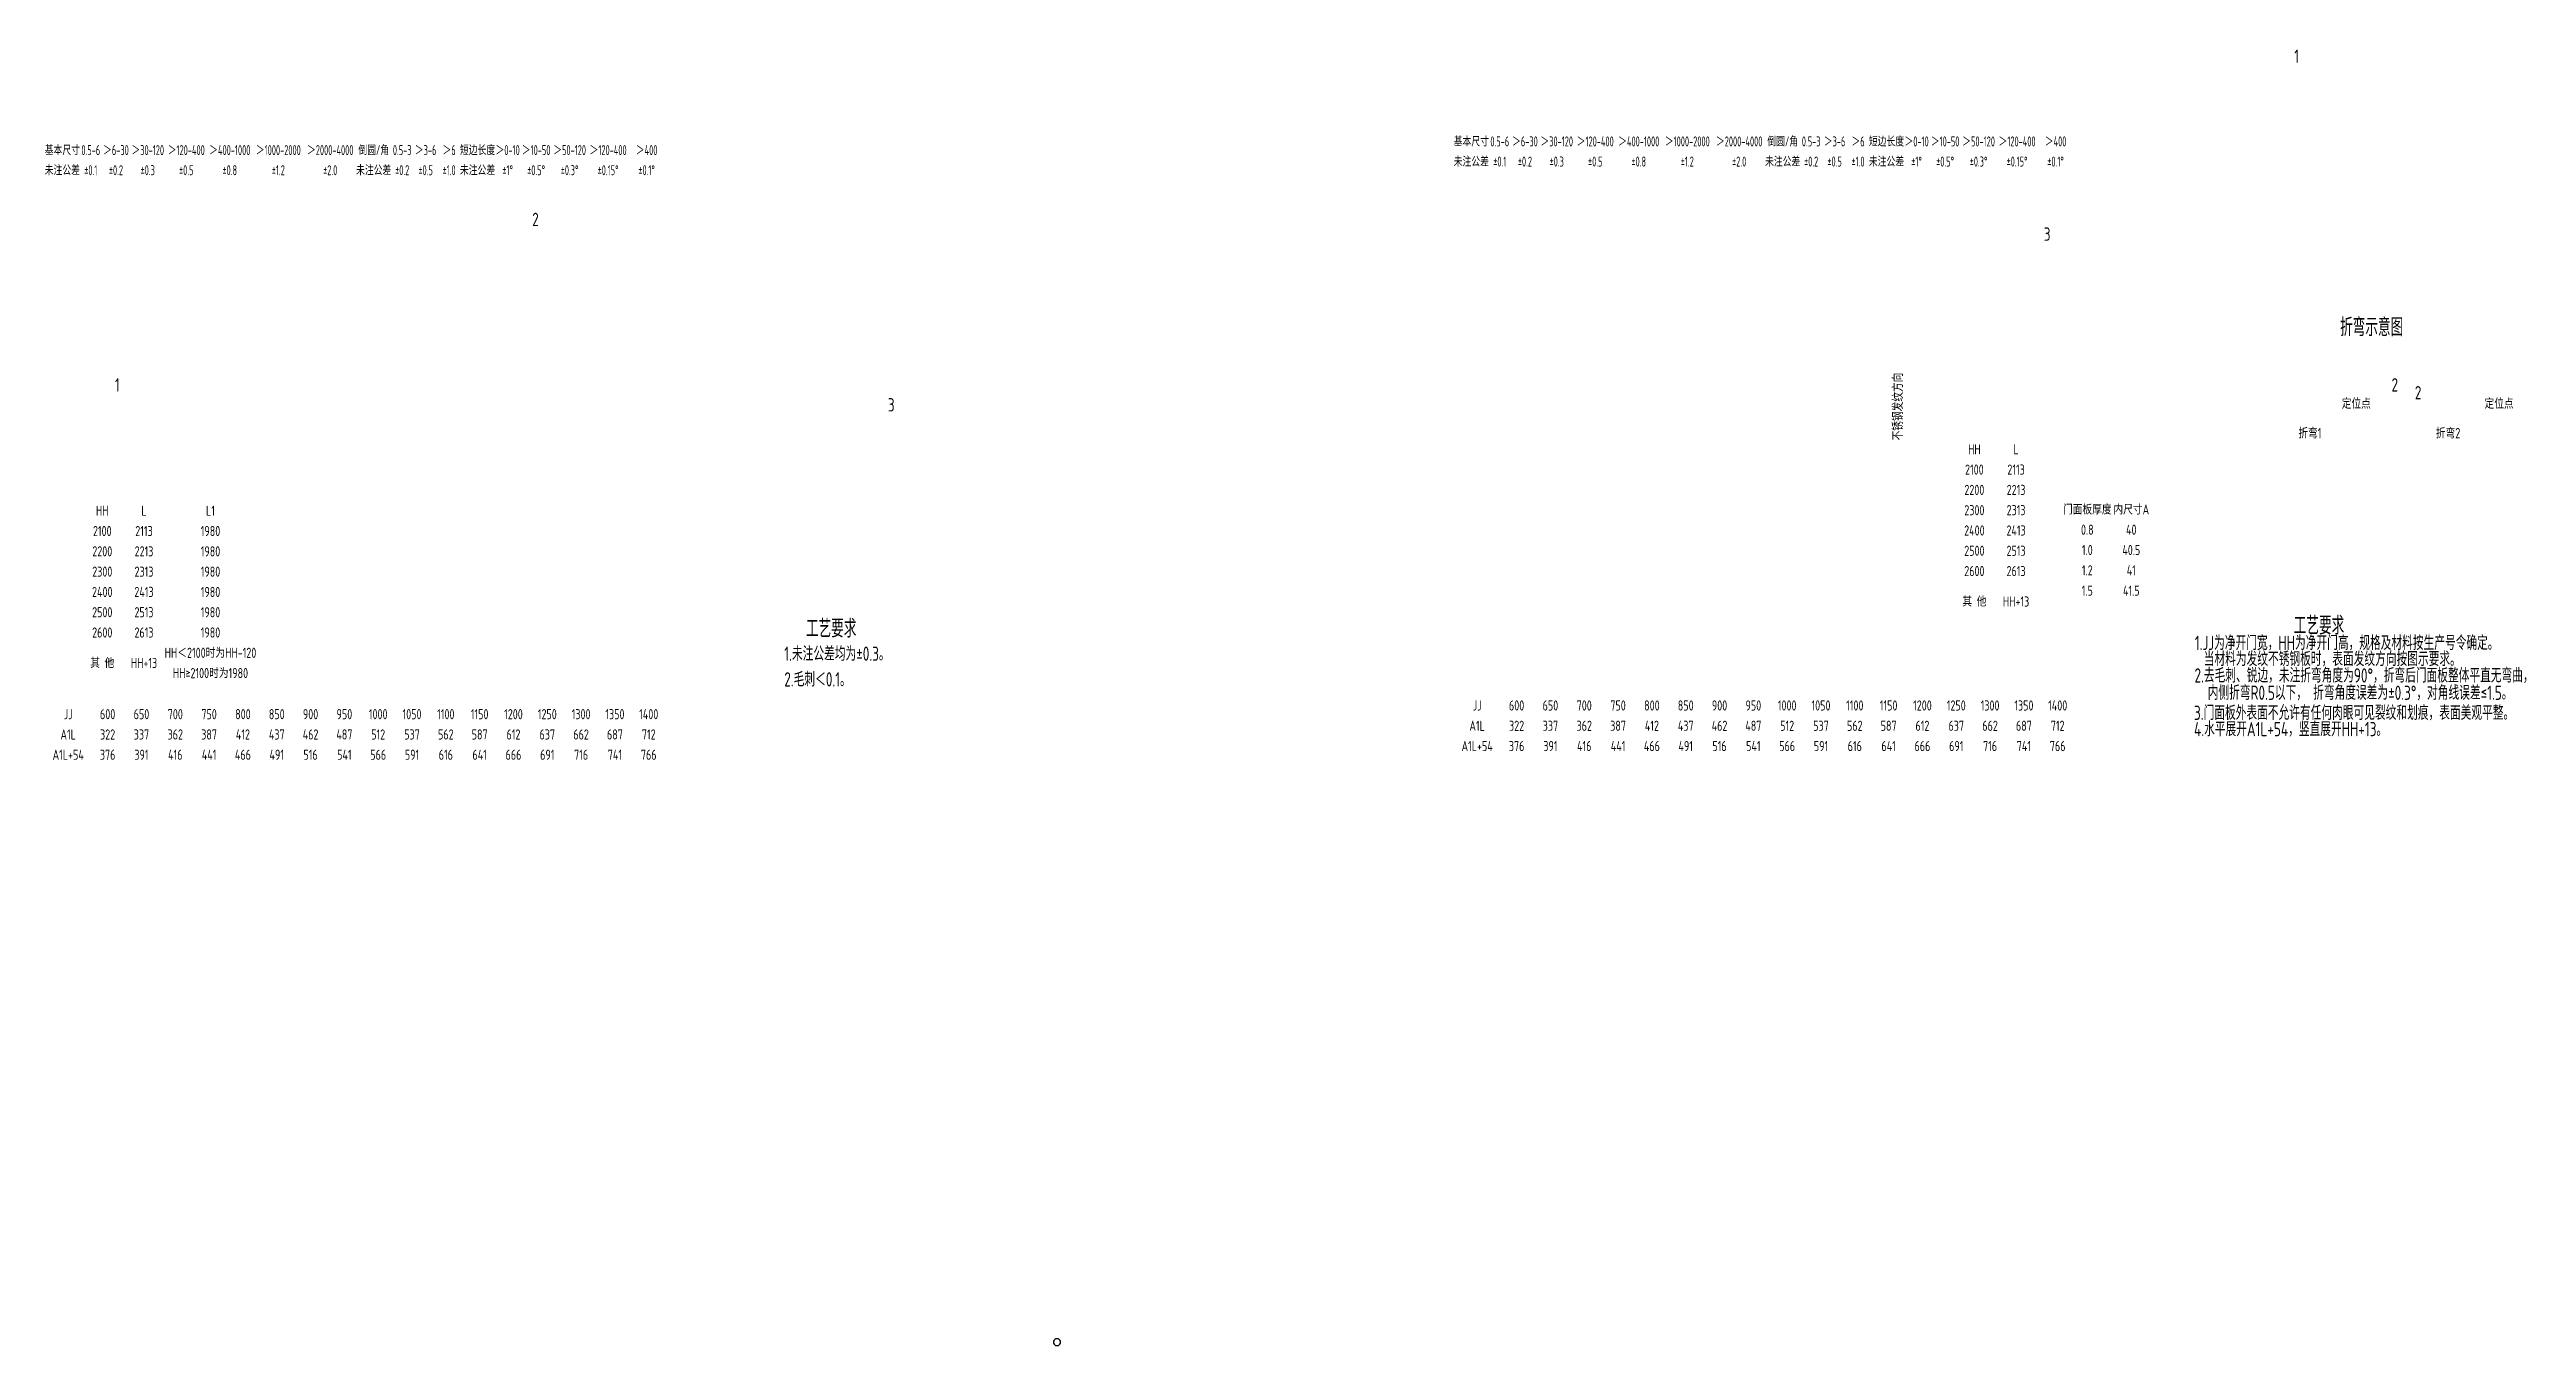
# Model space of a CAD drawing. Header units: inches. Extents: x 14216 to 120088, y -28687 to 23559.
# Drawn here: x 18765 to 25357, y -28687 to -25238 of the extents above; entities that cross this region are included whole.
import ezdxf
from ezdxf.enums import TextEntityAlignment as Align

# ---------------------------------------------------------------- set-up
doc = ezdxf.new("R2010")
doc.units = ezdxf.units.IN
doc.header["$LTSCALE"] = 0.3
doc.header["$MEASUREMENT"] = 0
for name, color, linetype in [('1粗实线', 4, 'Continuous'), ('2', 2, 'Continuous'), ('2细实线', 2, 'Continuous'), ('7', 4, 'Continuous')]:
    doc.layers.add(name, color=color, linetype=linetype)
doc.layers.add('粗实线', color=7, linetype='Continuous', lineweight=30)
doc.styles.add('HZ', font='isocp2.shx', dxfattribs={"width": 0.7, "bigfont": 'hztxt.shx'})

msp = doc.modelspace()

# ---------------------------------------------------------------- texts
at = {"layer": '1粗实线', "color": 4, "style": 'HZ', "width": 0.8}
for s, p in [('1', (24738.8, -25273.8)), ('2', (20049.6, -25708)), ('3', (24072.2, -25747.2)), ('1', (18939.1, -26148.5)), ('3', (20996.1, -26201.4)), ('2', (24997.7, -26148.2)), ('2', (25059.8, -26169.1))]:
    msp.add_text(s, height=35.6, dxfattribs=at).set_placement(p)
at = {"layer": '2', "color": 6, "style": 'HZ', "width": 0.8}
msp.add_text('不锈钢发纹方向', height=28, rotation=90, dxfattribs=at).set_placement((23706.3, -26278.2), align=Align.BOTTOM_LEFT)
at = {"layer": '2', "color": 6, "style": 'HZ'}
for s, height, width, p in [('定位点', 28, 0.8, (24865.4, -26194.1)), ('定位点', 28, 0.8, (25245.4, -26194.1)), ('折弯1', 28, 0.8, (24750, -26272.9)), ('折弯2', 28, 0.8, (25115.7, -26272.9)), ('1.未注公差均为±0.3。', 38, 0.75, (20720.6, -26864.8)), ('2.毛刺＜0.1。', 38, 0.75, (20720.5, -26933.1))]:
    msp.add_text(s, height=height, dxfattribs=dict(at, width=width)).set_placement(p)
at = {"layer": '2', "style": 'HZ', "width": 0.8}
for s, p in [('HH', (23887.6, -26301.9)), ('L', (23998.6, -26301.9)), ('2100', (23887.6, -26355.9)), ('2113', (23998.6, -26355.9)), ('2200', (23887.6, -26409.9)), ('2213', (23998.6, -26409.9)), ('HH', (18905.5, -26465.4)), ('L', (19016.5, -26465.4)), ('L1', (19193.5, -26465.4)), ('2300', (23887.6, -26463.9)), ('2313', (23998.6, -26463.9)), ('门面板厚度', (24188.2, -26461.9)), ('内尺寸A', (24305.2, -26461.9)), ('2200', (18905.5, -26573.4)), ('2100', (18905.5, -26519.4)), ('2213', (19016.5, -26573.4)), ('2113', (19016.5, -26519.4)), ('1980', (19193.5, -26519.4)), ('1980', (19193.5, -26573.4)), ('2400', (23887.6, -26517.9)), ('2500', (23887.6, -26571.9)), ('2413', (23998.6, -26517.9)), ('2513', (23998.6, -26571.9)), ('0.8', (24188.2, -26515.9)), ('1.0', (24188.2, -26569.9)), ('40.5', (24305.2, -26569.9)), ('40', (24305.2, -26515.9)), ('2300', (18905.5, -26627.4)), ('2313', (19016.5, -26627.4)), ('1980', (19193.5, -26627.4)), ('2600', (23887.6, -26625.9)), ('2613', (23998.6, -26625.9)), ('1.2', (24188.2, -26623.9)), ('41', (24305.2, -26623.9)), ('2400', (18905.5, -26681.4)), ('2413', (19016.5, -26681.4)), ('1980', (19193.5, -26681.4)), ('其 他', (23887.6, -26706.9)), ('HH+13', (23998.6, -26706.9)), ('1.5', (24188.2, -26678)), ('41.5', (24305.2, -26678)), ('2500', (18905.5, -26735.4)), ('2513', (19016.5, -26735.4)), ('1980', (19193.5, -26735.4)), ('2600', (18905.5, -26789.4)), ('2613', (19016.5, -26789.4)), ('HH＜2100时为HH-120', (19193.5, -26843.4)), ('1980', (19193.5, -26789.4)), ('其 他', (18905.5, -26870.4)), ('HH+13', (19016.5, -26870.4)), ('HH≥2100时为1980', (19193.5, -26897.4))]:
    msp.add_text(s, height=27, dxfattribs=at).set_placement(p, align=Align.MIDDLE_CENTER)
at = {"layer": '2', "color": 6, "style": 'HZ', "width": 0.75}
for s, p in [('1.JJ为净开门宽，HH为净开门高，规格及材料按生产号令确定。', (24474.3, -26847.5)), ('2.去毛刺、锐边，未注折弯角度为90%%d，折弯后门面板整体平直无弯曲，', (24473.4, -26934)), ('  当材料为发纹不锈钢板时，表面发纹方向按图示要求。', (24465.5, -26890.2)), (' 内侧折弯R0.5以下， 折弯角度误差为±0.3°，对角线误差≤1.5。', (24492.2, -26980.1)), ('3.门面板外表面不允许有任何肉眼可见裂纹和划痕，表面美观平整。', (24472.1, -27033.5)), ('4.水平展开A1L+54，竖直展开HH+13。', (24472.3, -27076.8))]:
    msp.add_text(s, height=38, dxfattribs=at).set_placement(p, align=Align.BOTTOM_LEFT)
at = {"layer": '2细实线', "linetype": 'ByBlock', "style": 'HZ', "width": 0.65}
for s, p in [('基本尺寸', (18799.3, -25505.8)), ('0.5-6', (18875, -25505.8)), ('＞6-30', (18941.9, -25505.8)), ('＞30-120', (19026.5, -25505.8)), ('＞120-400', (19129, -25505.8)), ('＞400-1000', (19244.8, -25505.8)), ('＞1000-2000', (19374, -25505.8)), ('＞2000-4000', (19512.1, -25505.8)), ('倒圆/角', (19627.9, -25505.8)), ('0.5-3', (19703.7, -25505.8)), ('＞3-6', (19766, -25505.8)), ('＞6', (19828.4, -25505.8)), ('短边长度', (19904.2, -25505.8)), ('＞0-10', (19984.3, -25505.8)), ('＞10-50', (20060.1, -25505.8)), ('＞50-120', (20149.2, -25505.8)), ('＞120-400', (20251.6, -25505.8)), ('＞400', (20354.1, -25505.8)), ('基本尺寸', (22548.9, -25482.7)), ('0.5-6', (22624.6, -25482.7)), ('＞6-30', (22691.5, -25482.7)), ('＞30-120', (22776.1, -25482.7)), ('＞120-400', (22878.6, -25482.7)), ('＞400-1000', (22994.4, -25482.7)), ('＞1000-2000', (23123.6, -25482.7)), ('＞2000-4000', (23261.7, -25482.7)), ('倒圆/角', (23377.5, -25482.7)), ('0.5-3', (23453.3, -25482.7)), ('＞3-6', (23515.6, -25482.7)), ('＞6', (23578, -25482.7)), ('短边长度', (23653.7, -25482.7)), ('＞0-10', (23733.9, -25482.7)), ('＞10-50', (23809.7, -25482.7)), ('＞50-120', (23898.8, -25482.7)), ('＞120-400', (24001.2, -25482.7)), ('＞400', (24103.7, -25482.7)), ('未注公差', (18799.3, -25559.2)), ('%%p0.1', (18875, -25559.2)), ('%%p0.2', (18941.9, -25559.2)), ('%%p0.3', (19026.5, -25559.2)), ('%%p0.5', (19129, -25559.2)), ('%%p0.8', (19244.8, -25559.2)), ('%%p1.2', (19374, -25559.2)), ('%%p2.0', (19512.1, -25559.2)), ('未注公差', (19627.9, -25559.2)), ('%%p0.2', (19703.7, -25559.2)), ('%%p0.5', (19766, -25559.2)), ('%%p1.0', (19828.4, -25559.2)), ('未注公差', (19904.2, -25559.2)), ('%%p1%%d', (19984.3, -25559.2)), ('%%p0.5%%d', (20060.1, -25559.2)), ('%%p0.3%%d', (20149.2, -25559.2)), ('%%p0.15%%d', (20251.6, -25559.2)), ('%%p0.1%%d', (20354.1, -25559.2)), ('未注公差', (22548.9, -25536.2)), ('%%p0.1', (22624.6, -25536.2)), ('%%p0.2', (22691.5, -25536.2)), ('%%p0.3', (22776.1, -25536.2)), ('%%p0.5', (22878.6, -25536.2)), ('%%p0.8', (22994.4, -25536.2)), ('%%p1.2', (23123.6, -25536.2)), ('%%p2.0', (23261.7, -25536.2)), ('未注公差', (23377.5, -25536.2)), ('%%p0.2', (23453.3, -25536.2)), ('%%p0.5', (23515.6, -25536.2)), ('%%p1.0', (23578, -25536.2)), ('未注公差', (23653.7, -25536.2)), ('%%p1%%d', (23733.9, -25536.2)), ('%%p0.5%%d', (23809.7, -25536.2)), ('%%p0.3%%d', (23898.8, -25536.2)), ('%%p0.15%%d', (24001.2, -25536.2)), ('%%p0.1%%d', (24103.7, -25536.2))]:
    msp.add_text(s, height=26.73, dxfattribs=at).set_placement(p, align=Align.MIDDLE_CENTER)
at = {"layer": '2细实线', "style": 'HZ', "width": 0.8}
for s, p in [('JJ', (18814.8, -27006.7)), ('600', (18919.8, -27006.7)), ('650', (19009.8, -27006.7)), ('700', (19099.8, -27006.7)), ('750', (19189.8, -27006.7)), ('800', (19279.8, -27006.7)), ('850', (19369.8, -27006.7)), ('900', (19459.8, -27006.7)), ('950', (19549.8, -27006.7)), ('1000', (19639.8, -27006.7)), ('1050', (19729.8, -27006.7)), ('1100', (19819.8, -27006.7)), ('1150', (19909.8, -27006.7)), ('1200', (19999.8, -27006.7)), ('1250', (20089.8, -27006.7)), ('1300', (20179.8, -27006.7)), ('1350', (20269.8, -27006.7)), ('1400', (20359.8, -27006.7)), ('A1L', (22564.4, -27037.6)), ('JJ', (22564.4, -26983.6)), ('322', (22669.4, -27037.6)), ('600', (22669.4, -26983.6)), ('337', (22759.4, -27037.6)), ('650', (22759.4, -26983.6)), ('362', (22849.4, -27037.6)), ('700', (22849.4, -26983.6)), ('387', (22939.4, -27037.6)), ('750', (22939.4, -26983.6)), ('800', (23029.4, -26983.6)), ('412', (23029.4, -27037.6)), ('437', (23119.4, -27037.6)), ('850', (23119.4, -26983.6)), ('462', (23209.4, -27037.6)), ('900', (23209.4, -26983.6)), ('487', (23299.4, -27037.6)), ('950', (23299.4, -26983.6)), ('1000', (23389.4, -26983.6)), ('512', (23389.4, -27037.6)), ('1050', (23479.4, -26983.6)), ('537', (23479.4, -27037.6)), ('1100', (23569.4, -26983.6)), ('562', (23569.4, -27037.6)), ('1150', (23659.4, -26983.6)), ('587', (23659.4, -27037.6)), ('1200', (23749.4, -26983.6)), ('612', (23749.4, -27037.6)), ('1250', (23839.4, -26983.6)), ('637', (23839.4, -27037.6)), ('1300', (23929.4, -26983.6)), ('662', (23929.4, -27037.6)), ('1350', (24019.4, -26983.6)), ('687', (24019.4, -27037.6)), ('1400', (24109.4, -26983.6)), ('712', (24109.4, -27037.6)), ('A1L', (18814.8, -27060.7)), ('322', (18919.8, -27060.7)), ('337', (19009.8, -27060.7)), ('362', (19099.8, -27060.7)), ('387', (19189.8, -27060.7)), ('412', (19279.8, -27060.7)), ('437', (19369.8, -27060.7)), ('462', (19459.8, -27060.7)), ('487', (19549.8, -27060.7)), ('512', (19639.8, -27060.7)), ('537', (19729.8, -27060.7)), ('562', (19819.8, -27060.7)), ('587', (19909.8, -27060.7)), ('612', (19999.8, -27060.7)), ('637', (20089.8, -27060.7)), ('662', (20179.8, -27060.7)), ('687', (20269.8, -27060.7)), ('712', (20359.8, -27060.7)), ('A1L+54', (22564.4, -27091.6)), ('376', (22669.4, -27091.6)), ('391', (22759.4, -27091.6)), ('416', (22849.4, -27091.6)), ('441', (22939.4, -27091.6)), ('466', (23029.4, -27091.6)), ('491', (23119.4, -27091.6)), ('516', (23209.4, -27091.6)), ('541', (23299.4, -27091.6)), ('566', (23389.4, -27091.6)), ('591', (23479.4, -27091.6)), ('616', (23569.4, -27091.6)), ('641', (23659.4, -27091.6)), ('666', (23749.4, -27091.6)), ('691', (23839.4, -27091.6)), ('716', (23929.4, -27091.6)), ('741', (24019.4, -27091.6)), ('766', (24109.4, -27091.6)), ('A1L+54', (18814.8, -27114.7)), ('376', (18919.8, -27114.7)), ('391', (19009.8, -27114.7)), ('416', (19099.8, -27114.7)), ('441', (19189.8, -27114.7)), ('466', (19279.8, -27114.7)), ('491', (19369.8, -27114.7)), ('516', (19459.8, -27114.7)), ('541', (19549.8, -27114.7)), ('566', (19639.8, -27114.7)), ('591', (19729.8, -27114.7)), ('616', (19819.8, -27114.7)), ('641', (19909.8, -27114.7)), ('666', (19999.8, -27114.7)), ('691', (20089.8, -27114.7)), ('716', (20179.8, -27114.7)), ('741', (20269.8, -27114.7)), ('766', (20359.8, -27114.7))]:
    msp.add_text(s, height=27, dxfattribs=at).set_placement(p, align=Align.MIDDLE_CENTER)
at = {"layer": '粗实线', "color": 3, "linetype": 'Continuous', "lineweight": -3, "style": 'HZ', "width": 0.7}
for s, p in [('折弯示意图', (24860.8, -26000.9)), ('工艺要求', (20778, -26802.9)), ('工艺要求', (24737.6, -26794.9))]:
    msp.add_text(s, height=48, dxfattribs=at).set_placement(p)

# ---------------------------------------------------------------- linework, layer by layer
at = {"layer": '7', "ltscale": 2}
msp.add_lwpolyline([(21442.5, -28686.5), (21449.9, -28686.5, 0.662896), (21449.9, -28669), (21442.5, -28669, 0.662896)], format="xyb", close=True, dxfattribs=at)

msp.set_redraw_order([(e.dxf.handle, doc.entitydb.next_handle()) for e in msp.query("TEXT MTEXT ATTDEF DIMENSION ARC_DIMENSION")])  # texts and dimensions are drawn at this point

doc.saveas('drawing.dxf')
